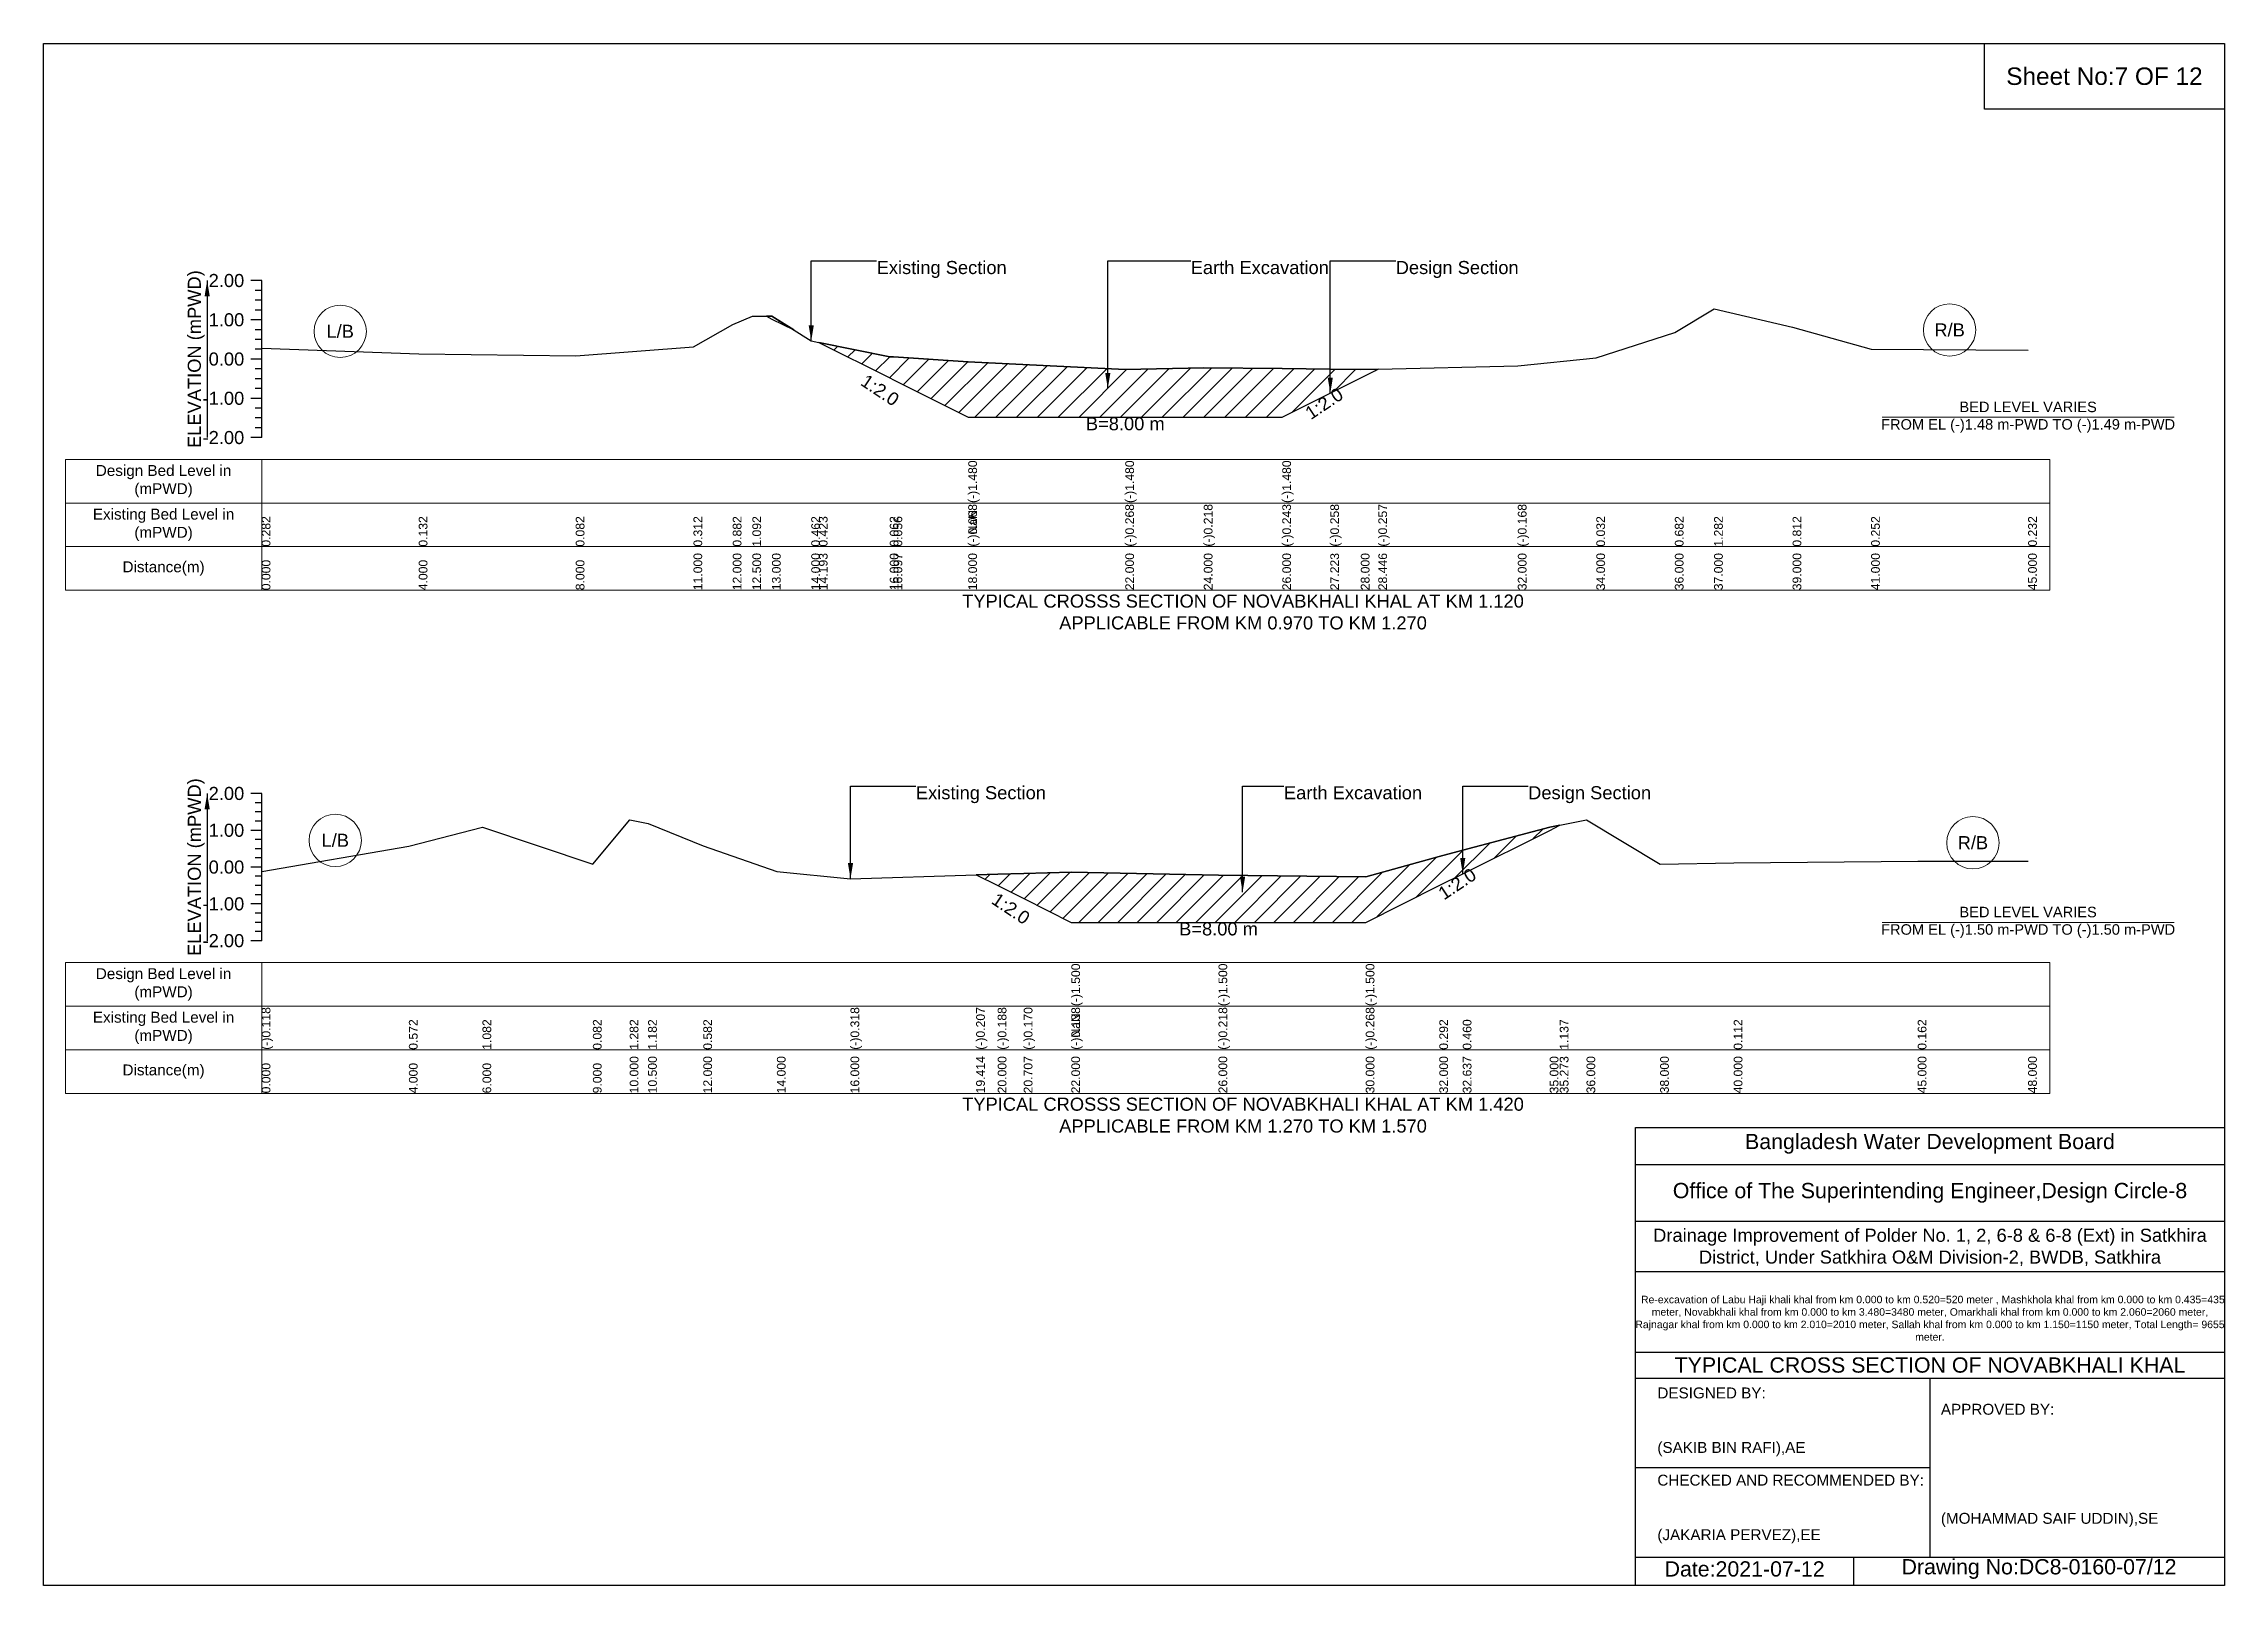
# Model space of a CAD drawing. Header units: inches. Extents: x 91000 to 648000, y -5656 to 141.
# Drawn here: x 310000 to 318000, y -5656 to 0 of the extents above; entities that cross this region are included whole.
import ezdxf

# ---------------------------------------------------------------- set-up
doc = ezdxf.new("R2010")
doc.units = ezdxf.units.IN
doc.header["$LTSCALE"] = 7
doc.header["$MEASUREMENT"] = 0
for name, color, linetype, lineweight in [('Cross section Data Border', 7, 'Continuous', 9), ('Cross Section Labels', 7, 'Continuous', 9), ('Existing_Bed_Level for Xsection', 7, 'Continuous', 25)]:
    doc.layers.add(name, color=color, linetype=linetype, lineweight=lineweight)
doc.styles.get("Standard").update_dxf_attribs({"font": 'arial.ttf'})
doc.dimstyles.get("Standard").update_dxf_attribs({"dimtxt": 0.18, "dimasz": 0.18, "dimexe": 0.18, "dimexo": 0.0625, "dimgap": 0.09, "dimtad": 0, "dimtih": 1, "dimtoh": 1, "dimdec": 4, "dimzin": 0, "dimdsep": 46, "dimtxsty": 'Standard', "dimcen": 0.09, "dimadec": 0, "dimazin": 0, "dimtfac": 1, "dimtdec": 4, "dimtofl": 0, "dimtmove": 0, "dimatfit": 3, "dimfxl": 1, "dimtolj": 1, "dimtzin": 0, "dimarcsym": 0})

msp = doc.modelspace()

# ---------------------------------------------------------------- texts
at = {"attachment_point": 5}
for s, insert, char_height in [('Sheet No:7 OF 12', (317560, -120), 64), ('Bangladesh Water Development Board', (316920, -4036), 56), ('Office of The Superintending Engineer,Design Circle-8', (316920, -4216), 56)]:
    msp.add_mtext(s, dxfattribs=dict(at, insert=insert, char_height=char_height))
for s, insert, char_height, width, attachment_point in [('Drainage Improvement of Polder No. 1, 2, 6-8 & 6-8 (Ext) in Satkhira District, Under Satkhira O&M Division-2, BWDB, Satkhira', (316920, -4416), 48, 2240, 5), ('  Re-excavation of Labu Haji khali khal from km 0.000 to km 0.520=520 meter , Mashkhola khal from km 0.000 to km 0.435=435 meter, Novabkhali khal from km 0.000 to km 3.480=3480 meter, Omarkhali khal from km 0.000 to km 2.060=2060 meter, Rajnagar khal from km 0.000 to km 2.010=2010 meter, Sallah khal from km 0.000 to km 1.150=1150 meter, Total Length= 9655 meter. ', (316920, -4676), 27.4148, 2160, 5), ('TYPICAL CROSS SECTION OF NOVABKHALI KHAL', (316920, -4848), 56, 2240, 5), ('DESIGNED BY:^J^J^J(SAKIB BIN RAFI),AE', (315920, -5056), 40, 1120, 4), ('APPROVED BY:^J^J^J^J^J^J(MOHAMMAD SAIF UDDIN),SE', (316960, -5216), 40, 1120, 4), ('CHECKED AND RECOMMENDED BY:^J^J^J(JAKARIA PERVEZ),EE', (315920, -5376), 40, 1120, 4), ('Date:2021-07-12', (316240, -5596), 56, 1120, 5), ('Drawing No:DC8-0160-07/12', (317320, -5596), 56, 1760, 5)]:
    msp.add_mtext(s, dxfattribs=dict(insert=insert, char_height=char_height, width=width, attachment_point=attachment_point))
at = {"layer": 'Cross section Data Border', "char_height": 40, "width": 640, "attachment_point": 5}
for s, insert in [('Design Bed Level in (mPWD)', (310440, -1605.4)), ('Existing Bed Level in (mPWD)', (310440, -1765.4)), ('Distance(m)', (310440, -1925.4)), ('Design Bed Level in (mPWD)', (310440, -3451.1)), ('Existing Bed Level in (mPWD)', (310440, -3611.1)), ('Distance(m)', (310440, -3771.1))]:
    msp.add_mtext(s, dxfattribs=dict(at, insert=insert))
at = {"layer": 'Cross Section Labels'}
for s, insert, char_height, attachment_point in [('Existing Section', (313056, -797.4), 48, 1), ('Earth Excavation', (314208, -797.4), 48, 1), ('Design Section', (314960.1, -797.4), 48, 1), ('L/B', (311088, -1055.6), 48, 5), ('R/B', (316992, -1050.6), 48, 5), ('BED LEVEL VARIES ^JFROM EL (-)1.48 m-PWD TO (-)1.49 m-PWD', (317280, -1370.5), 38.4, 5), ('B=8.00 m', (313968, -1370.5), 48, 2), ('TYPICAL CROSSS SECTION OF NOVABKHALI KHAL AT KM 1.120^JAPPLICABLE FROM KM 0.970 TO KM 1.270', (314400, -2085.4), 48, 5), ('Existing Section', (313200, -2724.1), 48, 1), ('Earth Excavation', (314550, -2724.1), 48, 1), ('Design Section', (315446, -2724.1), 48, 1), ('L/B', (311070, -2922.9), 48, 5), ('R/B', (317077.5, -2931.7), 48, 5), ('BED LEVEL VARIES ^JFROM EL (-)1.50 m-PWD TO (-)1.50 m-PWD', (317280, -3223.6), 38.4, 5), ('B=8.00 m', (314310, -3223.6), 48, 2), ('TYPICAL CROSSS SECTION OF NOVABKHALI KHAL AT KM 1.420^JAPPLICABLE FROM KM 1.270 TO KM 1.570', (314400, -3931.1), 48, 5)]:
    msp.add_mtext(s, dxfattribs=dict(at, insert=insert, char_height=char_height, attachment_point=attachment_point))
at = {"layer": 'Cross Section Labels', "char_height": 48, "attachment_point": 2}
for insert, rotation in [((313081.9, -1251.5), 326.30993), ((314684.1, -1300.5), 33.69007), ((315172.2, -3062.5), 33.69007), ((313561.7, -3153.2), 326.30993)]:
    msp.add_mtext('1:2.0', dxfattribs=dict(at, insert=insert, rotation=rotation))
at = {"layer": 'Existing_Bed_Level for Xsection', "rotation": 90}
for s, insert, char_height, attachment_point in [('ELEVATION (mPWD)', (310560, -1157.4), 48, 5), ('(-)1.480', (313392, -1685.4), 32, 1), ('(-)1.480', (313968, -1685.4), 32, 1), ('(-)1.480', (314544, -1685.4), 32, 1), ('0.282', (310800, -1845.4), 32, 1), ('0.132', (311376, -1845.4), 32, 1), ('0.082', (311952, -1845.4), 32, 1), ('0.312', (312384, -1845.4), 32, 1), ('0.882', (312528, -1845.4), 32, 1), ('1.092', (312600, -1845.4), 32, 1), ('1.092', (312600, -1845.4), 32, 1), ('0.462', (312816, -1845.4), 32, 1), ('0.423', (312843.8, -1845.4), 32, 1), ('0.062', (313104, -1845.4), 32, 1), ('0.056', (313117.9, -1845.4), 32, 1), ('(-)0.068', (313392, -1845.4), 32, 1), ('(-)0.068', (313392, -1845.4), 32, 1), ('(-)NaN', (313392, -1845.4), 32, 1), ('(-)0.268', (313968, -1845.4), 32, 1), ('(-)0.268', (313968, -1845.4), 32, 1), ('(-)0.268', (313968, -1845.4), 32, 1), ('(-)0.268', (313968, -1845.4), 32, 1), ('(-)0.218', (314256, -1845.4), 32, 1), ('(-)0.243', (314544, -1845.4), 32, 1), ('(-)0.243', (314544, -1845.4), 32, 1), ('(-)0.243', (314544, -1845.4), 32, 1), ('(-)0.258', (314720.1, -1845.4), 32, 1), ('(-)0.257', (314896.3, -1845.4), 32, 1), ('(-)0.168', (315408, -1845.4), 32, 1), ('0.032', (315696, -1845.4), 32, 1), ('0.682', (315984, -1845.4), 32, 1), ('1.282', (316128, -1845.4), 32, 1), ('0.812', (316416, -1845.4), 32, 1), ('0.252', (316704, -1845.4), 32, 1), ('0.232', (317280, -1845.4), 32, 1), ('0.000', (310800, -2005.4), 32, 1), ('4.000', (311376, -2005.4), 32, 1), ('8.000', (311952, -2005.4), 32, 1), ('11.000', (312384, -2005.4), 32, 1), ('12.000', (312528, -2005.4), 32, 1), ('12.500', (312600, -2005.4), 32, 1), ('13.000', (312672, -2005.4), 32, 1), ('14.000', (312816, -2005.4), 32, 1), ('14.193', (312843.8, -2005.4), 32, 1), ('16.000', (313104, -2005.4), 32, 1), ('16.097', (313117.9, -2005.4), 32, 1), ('18.000', (313392, -2005.4), 32, 1), ('18.000', (313392, -2005.4), 32, 1), ('18.000', (313392, -2005.4), 32, 1), ('22.000', (313968, -2005.4), 32, 1), ('22.000', (313968, -2005.4), 32, 1), ('22.000', (313968, -2005.4), 32, 1), ('24.000', (314256, -2005.4), 32, 1), ('26.000', (314544, -2005.4), 32, 1), ('26.000', (314544, -2005.4), 32, 1), ('26.000', (314544, -2005.4), 32, 1), ('27.223', (314720.1, -2005.4), 32, 1), ('28.000', (314832, -2005.4), 32, 1), ('28.446', (314896.3, -2005.4), 32, 1), ('32.000', (315408, -2005.4), 32, 1), ('34.000', (315696, -2005.4), 32, 1), ('36.000', (315984, -2005.4), 32, 1), ('37.000', (316128, -2005.4), 32, 1), ('39.000', (316416, -2005.4), 32, 1), ('41.000', (316704, -2005.4), 32, 1), ('45.000', (317280, -2005.4), 32, 1), ('ELEVATION (mPWD)', (310560, -3021.1), 48, 5), ('(-)1.500', (313770, -3531.1), 32, 1), ('(-)1.500', (314310, -3531.1), 32, 1), ('(-)1.500', (314850, -3531.1), 32, 1), ('(-)0.118', (310800, -3691.1), 32, 1), ('(-)0.118', (310800, -3691.1), 32, 1), ('0.572', (311340, -3691.1), 32, 1), ('1.082', (311610, -3691.1), 32, 1), ('1.082', (311610, -3691.1), 32, 1), ('0.082', (312015, -3691.1), 32, 1), ('0.082', (312015, -3691.1), 32, 1), ('1.282', (312150, -3691.1), 32, 1), ('1.282', (312150, -3691.1), 32, 1), ('1.182', (312217.5, -3691.1), 32, 1), ('0.582', (312420, -3691.1), 32, 1), ('(-)0.318', (312960, -3691.1), 32, 1), ('(-)0.207', (313420.9, -3691.1), 32, 1), ('(-)0.188', (313500, -3691.1), 32, 1), ('(-)0.170', (313595.5, -3691.1), 32, 1), ('(-)0.138', (313770, -3691.1), 32, 1), ('(-)0.138', (313770, -3691.1), 32, 1), ('(-)NaN', (313770, -3691.1), 32, 1), ('(-)NaN', (313770, -3691.1), 32, 1), ('(-)0.218', (314310, -3691.1), 32, 1), ('(-)0.218', (314310, -3691.1), 32, 1), ('(-)0.218', (314310, -3691.1), 32, 1), ('(-)0.268', (314850, -3691.1), 32, 1), ('(-)0.268', (314850, -3691.1), 32, 1), ('0.292', (315120, -3691.1), 32, 1), ('0.460', (315206, -3691.1), 32, 1), ('1.137', (315561.9, -3691.1), 32, 1), ('0.112', (316200, -3691.1), 32, 1), ('0.162', (316875, -3691.1), 32, 1), ('0.162', (316875, -3691.1), 32, 1), ('0.000', (310800, -3851.1), 32, 1), ('4.000', (311340, -3851.1), 32, 1), ('6.000', (311610, -3851.1), 32, 1), ('9.000', (312015, -3851.1), 32, 1), ('10.000', (312150, -3851.1), 32, 1), ('10.500', (312217.5, -3851.1), 32, 1), ('12.000', (312420, -3851.1), 32, 1), ('14.000', (312690, -3851.1), 32, 1), ('16.000', (312960, -3851.1), 32, 1), ('19.414', (313420.9, -3851.1), 32, 1), ('20.000', (313500, -3851.1), 32, 1), ('20.707', (313595.5, -3851.1), 32, 1), ('22.000', (313770, -3851.1), 32, 1), ('22.000', (313770, -3851.1), 32, 1), ('22.000', (313770, -3851.1), 32, 1), ('26.000', (314310, -3851.1), 32, 1), ('26.000', (314310, -3851.1), 32, 1), ('26.000', (314310, -3851.1), 32, 1), ('30.000', (314850, -3851.1), 32, 1), ('30.000', (314850, -3851.1), 32, 1), ('30.000', (314850, -3851.1), 32, 1), ('32.000', (315120, -3851.1), 32, 1), ('32.637', (315206, -3851.1), 32, 1), ('35.000', (315525, -3851.1), 32, 1), ('35.273', (315561.9, -3851.1), 32, 1), ('36.000', (315660, -3851.1), 32, 1), ('38.000', (315930, -3851.1), 32, 1), ('40.000', (316200, -3851.1), 32, 1), ('45.000', (316875, -3851.1), 32, 1), ('48.000', (317280, -3851.1), 32, 1)]:
    msp.add_mtext(s, dxfattribs=dict(at, insert=insert, char_height=char_height, attachment_point=attachment_point))
at = {"layer": 'Existing_Bed_Level for Xsection', "char_height": 48, "attachment_point": 6}
for s, insert in [('2.00', (310736, -869.4)), ('1.00', (310736, -1013.4)), ('0.00', (310736, -1157.4)), ('-1.00', (310736, -1301.4)), ('-2.00', (310736, -1445.4)), ('2.00', (310736, -2751.1)), ('1.00', (310736, -2886.1)), ('0.00', (310736, -3021.1)), ('-1.00', (310736, -3156.1)), ('-2.00', (310736, -3291.1))]:
    msp.add_mtext(s, dxfattribs=dict(at, insert=insert))

# ---------------------------------------------------------------- hatches: boundary and pattern name
at = {"layer": 'Existing_Bed_Level for Xsection'}
h = msp.add_hatch(dxfattribs=at)
h.set_pattern_fill('ANSI31', color=256, scale=432, style=0)
h.paths.add_polyline_path([(312651.3, -1000.2), (312672, -1010.5), (312751.8, -1050.4), (312672, -1000.2)])
h = msp.add_hatch(dxfattribs=at)
h.set_pattern_fill('ANSI31', color=256, scale=432, style=0)
h.paths.add_polyline_path([(312843.8, -1096.4), (313104, -1226.5), (313117.9, -1233.5), (313392, -1370.5), (313968, -1370.5), (314256, -1370.5), (314544, -1370.5), (314720.1, -1282.5), (314832, -1226.5), (314896.3, -1194.4), (314832, -1196), (314720.1, -1194.6), (314544, -1192.4), (314256, -1188.8), (313968, -1196), (313392, -1167.2), (313117.9, -1149.4), (313104, -1148.5)])
h = msp.add_hatch(dxfattribs=at)
h.set_pattern_fill('ANSI31', color=256, scale=405, style=0)
h.paths.add_polyline_path([(313420.9, -3049), (313500, -3088.6), (313595.5, -3136.3), (313770, -3223.6), (314310, -3223.6), (314850, -3223.6), (315120, -3088.6), (315206, -3045.6), (315525, -2886.1), (315561.9, -2867.6), (315525, -2875), (315206, -2959), (315120, -2981.7), (314850, -3057.2), (314310, -3050.5), (313770, -3039.7), (313595.5, -3044.1), (313500, -3046.4)])

# ---------------------------------------------------------------- linework, layer by layer
for points in [[(310000, 0), (318000, 0), (318000, -5656), (310000, -5656)], [(317120, 0), (318000, 0), (318000, -240), (317120, -240)]]:
    msp.add_lwpolyline(points, close=True)
for points in [[(315840, -5656), (315840, -3976), (318000, -3976)], [(315840, -4112), (318000, -4112)], [(315840, -4320), (318000, -4320)], [(315840, -4504), (318000, -4504)], [(315840, -4800), (318000, -4800)], [(315840, -4896), (318000, -4896)], [(316920, -4896), (316920, -5552)], [(315840, -5224), (316920, -5224)], [(315840, -5552), (318000, -5552)], [(316640, -5552), (316640, -5656)]]:
    msp.add_lwpolyline(points)
at = {"layer": 'Cross section Data Border'}
for points in [[(310080, -1525.4), (317360, -1525.4), (317360, -2005.4), (310080, -2005.4)], [(310080, -3371.1), (317360, -3371.1), (317360, -3851.1), (310080, -3851.1)]]:
    msp.add_lwpolyline(points, close=True, dxfattribs=at)
for points in [[(310800, -1525.4), (310800, -2005.4)], [(310080, -1685.4), (317360, -1685.4)], [(310080, -1845.4), (317360, -1845.4)], [(310800, -3371.1), (310800, -3851.1)], [(310080, -3531.1), (317360, -3531.1)], [(310080, -3691.1), (317360, -3691.1)]]:
    msp.add_lwpolyline(points, dxfattribs=at)
at = {"layer": 'Cross Section Labels'}
for points in [[(316744.2, -1370.5), (317815.8, -1370.5)], [(316744.2, -3223.6), (317815.8, -3223.6)]]:
    msp.add_lwpolyline(points, dxfattribs=at)
for centre in [(311088, -1055.6), (316992, -1050.6), (311070, -2922.9), (317077.5, -2931.7)]:
    msp.add_circle(centre, 96, dxfattribs=at)
at = {"layer": 'Existing_Bed_Level for Xsection'}
for points in [[(310800, -869.4), (310760, -869.4)], [(310800, -1445.4), (310800, -1301.4), (310800, -1157.4), (310800, -1013.4), (310800, -869.4)], [(310800, -905.4), (310776, -905.4)], [(310800, -941.4), (310776, -941.4)], [(310800, -1013.4), (310760, -1013.4)], [(310800, -977.4), (310776, -977.4)], [(310800, -1116.8), (311376, -1138.4), (311952, -1145.6), (312384, -1112.5), (312528, -1030.4), (312600, -1000.2), (312672, -1000.2), (312816, -1090.9), (312843.8, -1096.4), (313104, -1148.5), (313117.9, -1149.4), (313392, -1167.2), (313392, -1167.2), (313968, -1196), (313968, -1196), (314256, -1188.8), (314544, -1192.4), (314544, -1192.4), (314720.1, -1194.6), (314832, -1196), (314896.3, -1194.4), (315408, -1181.6), (315696, -1152.8), (315984, -1059.2), (316128, -972.8), (316416, -1040.5), (316704, -1121.1), (317280, -1124)], [(310800, -1049.4), (310776, -1049.4)], [(310800, -1085.4), (310776, -1085.4)], [(310800, -1157.4), (310760, -1157.4)], [(310800, -1121.4), (310776, -1121.4)], [(310800, -1193.4), (310776, -1193.4)], [(310800, -1229.4), (310776, -1229.4)], [(310800, -1265.4), (310776, -1265.4)], [(310800, -1301.4), (310760, -1301.4)], [(310800, -1337.4), (310776, -1337.4)], [(310800, -1373.4), (310776, -1373.4)], [(310800, -1409.4), (310776, -1409.4)], [(310800, -1445.4), (310760, -1445.4)], [(310800, -2751.1), (310760, -2751.1)], [(310800, -2784.8), (310776, -2784.8)], [(310800, -3291.1), (310800, -3156.1), (310800, -3021.1), (310800, -2886.1), (310800, -2751.1)], [(310800, -2818.6), (310776, -2818.6)], [(310800, -2852.3), (310776, -2852.3)], [(310800, -3037), (311340, -2943.8), (311610, -2875), (312015, -3010), (312150, -2848), (312217.5, -2861.5), (312420, -2942.5), (312690, -3037), (312960, -3064), (313420.9, -3049), (313500, -3046.4), (313595.5, -3044.1), (313770, -3039.7), (313770, -3039.7), (314310, -3050.5), (314310, -3050.5), (314850, -3057.2), (314850, -3057.2), (315120, -2981.7), (315206, -2959), (315525, -2875), (315561.9, -2867.6), (315660, -2848), (315930, -3010), (316200, -3005.9), (316875, -2999.2), (317280, -2999.2)], [(310800, -2886.1), (310760, -2886.1)], [(310800, -2919.8), (310776, -2919.8)], [(310800, -2953.6), (310776, -2953.6)], [(310800, -3021.1), (310760, -3021.1)], [(310800, -2987.3), (310776, -2987.3)], [(310800, -3054.8), (310776, -3054.8)], [(310800, -3088.6), (310776, -3088.6)], [(310800, -3156.1), (310760, -3156.1)], [(310800, -3122.3), (310776, -3122.3)], [(310800, -3189.8), (310776, -3189.8)], [(310800, -3223.6), (310776, -3223.6)], [(310800, -3257.3), (310776, -3257.3)], [(310800, -3291.1), (310760, -3291.1)]]:
    msp.add_lwpolyline(points, dxfattribs=at)
for points in [[(312651.3, -1000.2), (312672, -1010.5), (312751.8, -1050.4), (312672, -1000.2)], [(312843.8, -1096.4), (313104, -1226.5), (313117.9, -1233.5), (313392, -1370.5), (313392, -1370.5), (313968, -1370.5), (313968, -1370.5), (314256, -1370.5), (314544, -1370.5), (314544, -1370.5), (314720.1, -1282.5), (314832, -1226.5), (314896.3, -1194.4), (314896.3, -1194.4), (314896.3, -1194.4), (314832, -1196), (314720.1, -1194.6), (314544, -1192.4), (314544, -1192.4), (314256, -1188.8), (313968, -1196), (313968, -1196), (313392, -1167.2), (313392, -1167.2), (313117.9, -1149.4), (313104, -1148.5)], [(313420.9, -3049), (313500, -3088.6), (313595.5, -3136.3), (313770, -3223.6), (313770, -3223.6), (314310, -3223.6), (314310, -3223.6), (314850, -3223.6), (314850, -3223.6), (315120, -3088.6), (315206, -3045.6), (315525, -2886.1), (315561.9, -2867.6), (315561.9, -2867.6), (315561.9, -2867.6), (315525, -2875), (315206, -2959), (315120, -2981.7), (314850, -3057.2), (314850, -3057.2), (314310, -3050.5), (314310, -3050.5), (313770, -3039.7), (313770, -3039.7), (313595.5, -3044.1), (313500, -3046.4)]]:
    msp.add_lwpolyline(points, close=True, dxfattribs=at)

msp.set_redraw_order([(e.dxf.handle, doc.entitydb.next_handle()) for e in msp.query("TEXT MTEXT ATTDEF DIMENSION ARC_DIMENSION")])  # texts and dimensions are drawn at this point

# ---------------------------------------------------------------- leaders
at = {"layer": 'Cross Section Labels', "annotation_type": 0, "has_hookline": 1, "hookline_direction": 0}
for points, text_width in [([(312816, -1090.9), (312816, -797.4), (313055.9, -797.4)], 467.2), ([(313903.9, -1265.4), (313903.9, -797.4), (314207.9, -797.4)], 497), ([(314720.1, -1282.5), (314720.1, -797.4), (314960, -797.4)], 441.2), ([(312960, -3064), (312960, -2724.1), (313199.9, -2724.1)], 467.2), ([(314398.3, -3113.3), (314398.3, -2724.1), (314549.9, -2724.1)], 497), ([(315206, -3045.6), (315206, -2724.1), (315445.9, -2724.1)], 441.2)]:
    msp.add_leader(points, dimstyle='Standard', override={"dimasz": 57.6}, dxfattribs=dict(at, text_width=text_width))
at = {"layer": 'Existing_Bed_Level for Xsection'}
for points in [[(310600, -869.4), (310600, -1445.4)], [(310600, -2751.1), (310600, -3291.1)]]:
    msp.add_leader(points, dimstyle='Standard', override={"dimasz": 57.6}, dxfattribs=at)

doc.saveas('drawing.dxf')
